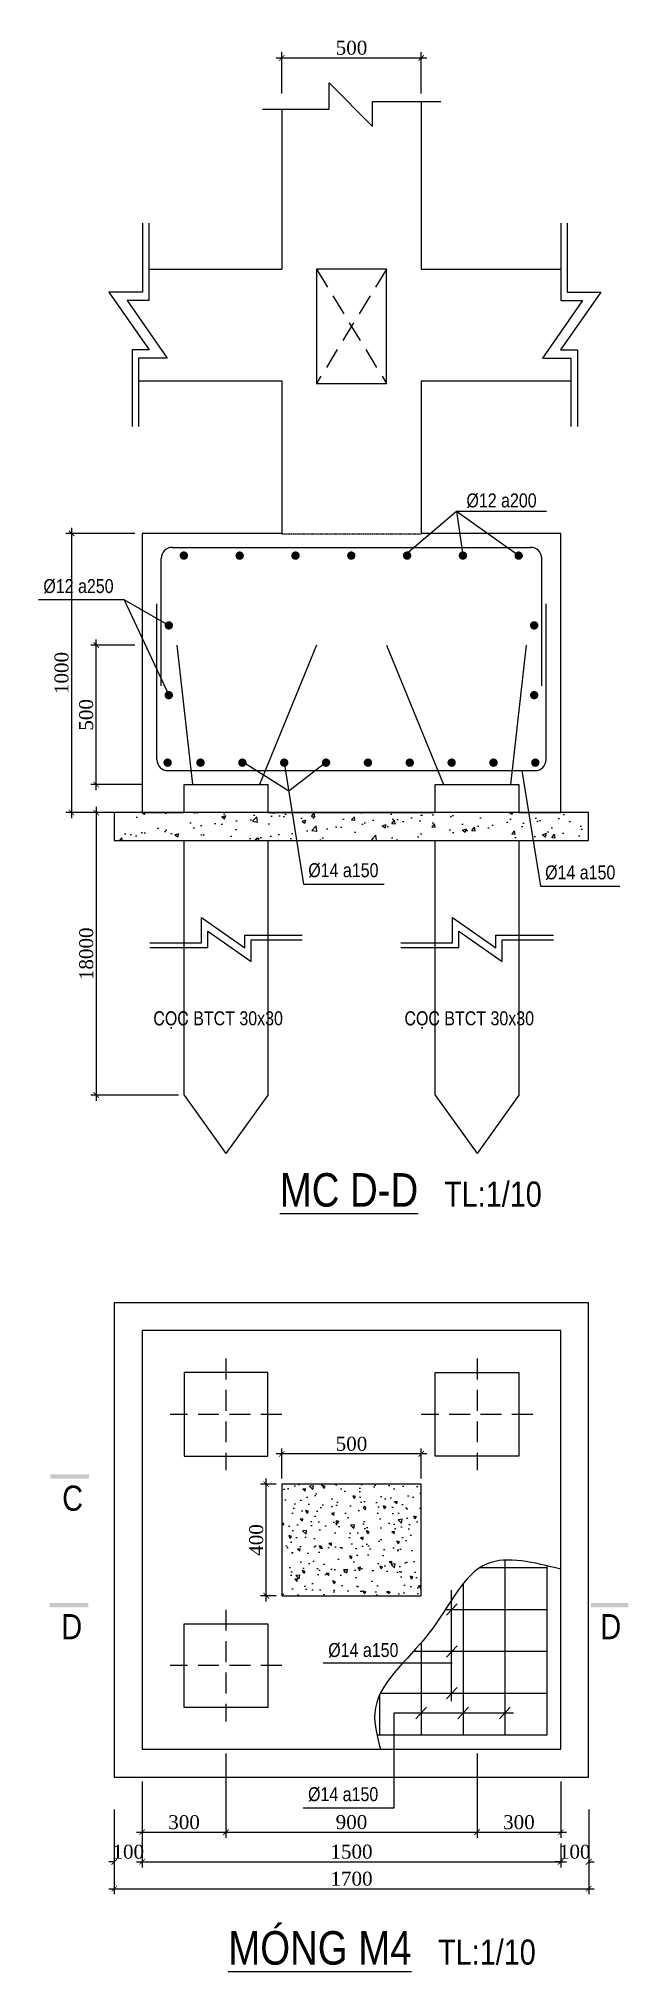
# Model space of a CAD drawing. Extents: x -28764 to 452005, y -12382 to 263221.
# Drawn here: x 152493 to 173627, y 191960 to 261215 of the extents above; entities that cross this region are included whole.
import ezdxf

# ---------------------------------------------------------------- set-up
doc = ezdxf.new("R2010")
doc.units = 0
doc.header["$MEASUREMENT"] = 0
doc.linetypes.add('CENTER2', pattern=[1.125, 0.75, -0.125, 0.125, -0.125])
doc.linetypes.add('HIDDEN', pattern=[0.375, 0.25, -0.125])
doc.layers.get('0').update_dxf_attribs({"linetype": 'CONTINUOUS'})
doc.layers.get('DEFPOINTS').update_dxf_attribs({"linetype": 'CONTINUOUS'})
for name, color, linetype in [('cot', 8, 'CONTINUOUS'), ('DUT', 7, 'CENTER2'), ('TEXT', 7, 'CONTINUOUS'), ('THEP', 6, 'CONTINUOUS'), ('TUONG', 7, 'CONTINUOUS')]:
    doc.layers.add(name, color=color, linetype=linetype)
doc.styles.add('DIM-NEW', font='')
doc.styles.add('T2', font='')
doc.styles.get('DIM-NEW').set_extended_font_data('VNI-Helve-Condense')
doc.styles.get('T2').set_extended_font_data('VNI-Times')
doc.dimstyles.new('TL10', dxfattribs={"dimtxt": 500, "dimasz": 200, "dimexe": 200, "dimexo": 200, "dimgap": 100, "dimtad": 1, "dimdec": 0, "dimlfac": 0.1, "dimzin": 0, "dimdsep": 46, "dimtxsty": 'T2', "dimblk": 'ARCHTICK', "dimcen": 250, "dimdle": 200, "dimclrd": 1, "dimclre": 1, "dimclrt": 2, "dimadec": 0, "dimazin": 0, "dimtfac": 1, "dimtdec": 0, "dimtix": 1, "dimtofl": 0, "dimtmove": 0, "dimatfit": 0, "dimldrblk": 'ARCHTICK', "dimfxl": 1, "dimtolj": 1, "dimtzin": 0, "dimlwd": -1, "dimlwe": -1, "dimarcsym": 0})

msp = doc.modelspace()

# ---------------------------------------------------------------- texts
at = {"layer": 'TEXT', "style": 'DIM-NEW'}
for s, p in [('%%25412 a200', (167823.6, 244418.3)), ('%%25412 a250', (152662.5, 241348.3)), ('%%25414 a150', (162156.2, 231168.5)), ('%%25414 a150', (170644.5, 231090.1)), ('COÏC BTCT 30x30', (156604.8, 225861.2)), ('COÏC BTCT 30x30', (165604.8, 225861.2)), ('%%25414 a150', (162871.4, 203224.6)), ('%%25414 a150', (162147.8, 198059.3))]:
    e = msp.add_text(s, height=500, dxfattribs=at)
    e.set_placement(p)
    e.dxf.unprotected_set("ltscale", 0)
for s, height, p in [('%%UMC D-D', 1200, (161134.8, 219362.1)), ('TL:1/10', 900, (167027.9, 219362.1)), ('%%UMOÙNG M4', 1200, (159290.3, 192200.4)), ('TL:1/10', 900, (166811.4, 192200.4))]:
    msp.add_text(s, height=height, dxfattribs=at).set_placement(p)
at = {"layer": 'TEXT', "ltscale": 10, "style": 'DIM-NEW'}
for s, p in [('C', (153338.1, 208466)), ('D', (153308.2, 203860.8)), ('D', (172626.1, 203860.8))]:
    msp.add_text(s, height=900, dxfattribs=at).set_placement(p)

# ---------------------------------------------------------------- blocks, each defined once
blk = doc.blocks.new('_ARCHTICK')
at = {"color": 0, "linetype": 'ByBlock', "const_width": 0.15}
blk.add_lwpolyline([(-0.5, -0.5), (0.5, 0.5)], dxfattribs=at)
blk = doc.blocks.new('*D190')
at = {"layer": 'DEFPOINTS', "color": 0, "transparency": 16777216}
for p in [(156135, 243484), (153672, 233484), (156135, 233484)]:
    blk.add_point(p, dxfattribs=at)
at = {"layer": 'TUONG', "color": 1, "transparency": 16777216}
for p, q in [((155935, 243484), (153472, 243484)), ((153672, 243684), (153672, 233284)), ((155935, 233484), (153472, 233484))]:
    blk.add_line(p, q, dxfattribs=at)
at = {"layer": 'TUONG', "color": 1, "transparency": 16777216, "xscale": 200, "yscale": 200, "zscale": 200}
for p, rotation in [((153672, 243484), 90), ((153672, 233484), 270)]:
    blk.add_blockref('_ARCHTICK', p, dxfattribs=dict(at, rotation=rotation))
at = {"layer": 'TUONG', "color": 2, "transparency": 16777216, "insert": (153316, 238484), "char_height": 500, "attachment_point": 5, "rotation": 90, "style": 'T2'}
blk.add_mtext('\\A1;1000', dxfattribs=at)
blk = doc.blocks.new('*D189')
at = {"layer": 'DEFPOINTS', "color": 0, "transparency": 16777216}
for p in [(156137, 233484), (154558, 223359), (157705, 223359)]:
    blk.add_point(p, dxfattribs=at)
at = {"layer": 'TUONG', "color": 1, "transparency": 16777216}
for p, q in [((155937, 233484), (154358, 233484)), ((154558, 233684), (154558, 223159)), ((157505, 223359), (154358, 223359))]:
    blk.add_line(p, q, dxfattribs=at)
at = {"layer": 'TUONG', "color": 1, "transparency": 16777216, "xscale": 200, "yscale": 200, "zscale": 200}
for p, rotation in [((154558, 233484), 90), ((154558, 223359), 270)]:
    blk.add_blockref('_ARCHTICK', p, dxfattribs=dict(at, rotation=rotation))
at = {"layer": 'TUONG', "color": 2, "transparency": 16777216, "insert": (154202, 228422), "char_height": 500, "attachment_point": 5, "rotation": 90, "style": 'T2'}
blk.add_mtext('\\A1;18000', dxfattribs=at)
blk = doc.blocks.new('*D188')
at = {"layer": 'DEFPOINTS', "color": 0, "transparency": 16777216}
for p in [(154558, 239484), (156142, 239484), (156405, 234484)]:
    blk.add_point(p, dxfattribs=at)
at = {"layer": 'TUONG', "color": 1, "transparency": 16777216}
for p, q in [((154558, 234284), (154558, 239684)), ((155942, 239484), (154358, 239484)), ((156205, 234484), (154358, 234484))]:
    blk.add_line(p, q, dxfattribs=at)
at = {"layer": 'TUONG', "color": 1, "transparency": 16777216, "xscale": 200, "yscale": 200, "zscale": 200}
for p, rotation in [((154558, 239484), 90), ((154558, 234484), 270)]:
    blk.add_blockref('_ARCHTICK', p, dxfattribs=dict(at, rotation=rotation))
at = {"layer": 'TUONG', "color": 2, "transparency": 16777216, "insert": (154198, 236984), "char_height": 500, "attachment_point": 5, "rotation": 90, "style": 'T2'}
blk.add_mtext('\\A1;500', dxfattribs=at)
blk = doc.blocks.new('*D187')
at = {"layer": 'DEFPOINTS', "color": 0, "transparency": 16777216}
for p in [(166205, 260526), (161205, 259048), (166205, 259048)]:
    blk.add_point(p, dxfattribs=at)
at = {"layer": 'TUONG', "color": 1, "transparency": 16777216}
for p, q in [((161005, 260526), (166405, 260526)), ((161205, 259248), (161205, 260726)), ((166205, 259248), (166205, 260726))]:
    blk.add_line(p, q, dxfattribs=at)
at = {"layer": 'TUONG', "color": 1, "transparency": 16777216, "xscale": 200, "yscale": 200, "zscale": 200, "rotation": 180}
blk.add_blockref('_ARCHTICK', (161205, 260526), dxfattribs=at)
at = {"layer": 'TUONG', "color": 1, "transparency": 16777216, "xscale": 200, "yscale": 200, "zscale": 200}
blk.add_blockref('_ARCHTICK', (166205, 260526), dxfattribs=at)
at = {"layer": 'TUONG', "color": 2, "transparency": 16777216, "insert": (163705, 260886), "char_height": 500, "attachment_point": 5, "style": 'T2'}
blk.add_mtext('\\A1;500', dxfattribs=at)
blk = doc.blocks.new('*D186')
at = {"layer": 'DEFPOINTS', "color": 0, "transparency": 16777216}
for p in [(161205, 210501), (161205, 209418), (166205, 209418)]:
    blk.add_point(p, dxfattribs=at)
at = {"layer": 'TUONG', "color": 1, "transparency": 16777216}
for p, q in [((161205, 209618), (161205, 210701)), ((166205, 209618), (166205, 210701)), ((166405, 210501), (161005, 210501))]:
    blk.add_line(p, q, dxfattribs=at)
at = {"layer": 'TUONG', "color": 1, "transparency": 16777216, "xscale": 200, "yscale": 200, "zscale": 200, "rotation": 180}
blk.add_blockref('_ARCHTICK', (161205, 210501), dxfattribs=at)
at = {"layer": 'TUONG', "color": 1, "transparency": 16777216, "xscale": 200, "yscale": 200, "zscale": 200}
blk.add_blockref('_ARCHTICK', (166205, 210501), dxfattribs=at)
at = {"layer": 'TUONG', "color": 2, "transparency": 16777216, "insert": (163705, 210861), "char_height": 500, "attachment_point": 5, "style": 'T2'}
blk.add_mtext('\\A1;500', dxfattribs=at)
blk = doc.blocks.new('*D185')
at = {"layer": 'DEFPOINTS', "color": 0, "transparency": 16777216}
for p in [(160649, 209418), (161205, 209418), (161205, 205418)]:
    blk.add_point(p, dxfattribs=at)
at = {"layer": 'TUONG', "color": 1, "transparency": 16777216}
for p, q in [((161005, 209418), (160449, 209418)), ((160649, 205218), (160649, 209618)), ((161005, 205418), (160449, 205418))]:
    blk.add_line(p, q, dxfattribs=at)
at = {"layer": 'TUONG', "color": 1, "transparency": 16777216, "xscale": 200, "yscale": 200, "zscale": 200}
for p, rotation in [((160649, 209418), 90), ((160649, 205418), 270)]:
    blk.add_blockref('_ARCHTICK', p, dxfattribs=dict(at, rotation=rotation))
at = {"layer": 'TUONG', "color": 2, "transparency": 16777216, "insert": (160293, 207418), "char_height": 500, "attachment_point": 5, "rotation": 90, "style": 'T2'}
blk.add_mtext('\\A1;400', dxfattribs=at)
blk = doc.blocks.new('*D184')
at = {"layer": 'DEFPOINTS', "color": 0, "transparency": 16777216}
for p in [(155205, 195887), (172205, 195887), (172205, 194922)]:
    blk.add_point(p, dxfattribs=at)
at = {"layer": 'TUONG', "color": 1, "transparency": 16777216}
for p, q in [((155205, 195687), (155205, 194722)), ((172205, 195687), (172205, 194722)), ((155005, 194922), (172405, 194922))]:
    blk.add_line(p, q, dxfattribs=at)
at = {"layer": 'TUONG', "color": 1, "transparency": 16777216, "xscale": 200, "yscale": 200, "zscale": 200, "rotation": 180}
blk.add_blockref('_ARCHTICK', (155205, 194922), dxfattribs=at)
at = {"layer": 'TUONG', "color": 1, "transparency": 16777216, "xscale": 200, "yscale": 200, "zscale": 200}
blk.add_blockref('_ARCHTICK', (172205, 194922), dxfattribs=at)
at = {"layer": 'TUONG', "color": 2, "transparency": 16777216, "insert": (163705, 195278), "char_height": 500, "attachment_point": 5, "style": 'T2'}
blk.add_mtext('\\A1;1700', dxfattribs=at)
blk = doc.blocks.new('*D183')
at = {"layer": 'DEFPOINTS', "color": 0, "transparency": 16777216}
for p in [(172205, 197962), (171205, 196747), (172205, 195887)]:
    blk.add_point(p, dxfattribs=at)
at = {"layer": 'TUONG', "color": 1, "transparency": 16777216}
for p, q in [((172205, 197762), (172205, 195687)), ((171205, 196547), (171205, 195687)), ((171205, 195887), (171005, 195887)), ((172205, 195887), (172405, 195887))]:
    blk.add_line(p, q, dxfattribs=at)
at = {"layer": 'TUONG', "color": 1, "transparency": 16777216, "xscale": 200, "yscale": 200, "zscale": 200}
blk.add_blockref('_ARCHTICK', (171205, 195887), dxfattribs=at)
at = {"layer": 'TUONG', "color": 1, "transparency": 16777216, "xscale": 200, "yscale": 200, "zscale": 200, "rotation": 180}
blk.add_blockref('_ARCHTICK', (172205, 195887), dxfattribs=at)
at = {"layer": 'TUONG', "color": 2, "transparency": 16777216, "insert": (171705, 196243), "char_height": 500, "attachment_point": 5, "style": 'T2'}
blk.add_mtext('\\A1;100', dxfattribs=at)
blk = doc.blocks.new('*D182')
at = {"layer": 'DEFPOINTS', "color": 0, "transparency": 16777216}
for p in [(156205, 198762), (171205, 196747), (171205, 195887)]:
    blk.add_point(p, dxfattribs=at)
at = {"layer": 'TUONG', "color": 1, "transparency": 16777216}
for p, q in [((156205, 198562), (156205, 195687)), ((171205, 196547), (171205, 195687)), ((156005, 195887), (171405, 195887))]:
    blk.add_line(p, q, dxfattribs=at)
at = {"layer": 'TUONG', "color": 1, "transparency": 16777216, "xscale": 200, "yscale": 200, "zscale": 200, "rotation": 180}
blk.add_blockref('_ARCHTICK', (156205, 195887), dxfattribs=at)
at = {"layer": 'TUONG', "color": 1, "transparency": 16777216, "xscale": 200, "yscale": 200, "zscale": 200}
blk.add_blockref('_ARCHTICK', (171205, 195887), dxfattribs=at)
at = {"layer": 'TUONG', "color": 2, "transparency": 16777216, "insert": (163705, 196247), "char_height": 500, "attachment_point": 5, "style": 'T2'}
blk.add_mtext('\\A1;1500', dxfattribs=at)
blk = doc.blocks.new('*D181')
at = {"layer": 'DEFPOINTS', "color": 0, "transparency": 16777216}
for p in [(156205, 198762), (155205, 197962), (156205, 195887)]:
    blk.add_point(p, dxfattribs=at)
at = {"layer": 'TUONG', "color": 1, "transparency": 16777216}
for p, q in [((156205, 198562), (156205, 195687)), ((155205, 197762), (155205, 195687)), ((155205, 195887), (155005, 195887)), ((156205, 195887), (156405, 195887))]:
    blk.add_line(p, q, dxfattribs=at)
at = {"layer": 'TUONG', "color": 1, "transparency": 16777216, "xscale": 200, "yscale": 200, "zscale": 200}
blk.add_blockref('_ARCHTICK', (155205, 195887), dxfattribs=at)
at = {"layer": 'TUONG', "color": 1, "transparency": 16777216, "xscale": 200, "yscale": 200, "zscale": 200, "rotation": 180}
blk.add_blockref('_ARCHTICK', (156205, 195887), dxfattribs=at)
at = {"layer": 'TUONG', "color": 2, "transparency": 16777216, "insert": (155705, 196243), "char_height": 500, "attachment_point": 5, "style": 'T2'}
blk.add_mtext('\\A1;100', dxfattribs=at)
blk = doc.blocks.new('*D180')
at = {"layer": 'DEFPOINTS', "color": 0, "transparency": 16777216}
for p in [(168205, 199962), (171205, 198962), (171205, 196947)]:
    blk.add_point(p, dxfattribs=at)
at = {"layer": 'TUONG', "color": 1, "transparency": 16777216}
for p, q in [((168205, 199762), (168205, 196747)), ((171205, 198762), (171205, 196747)), ((168005, 196947), (171405, 196947))]:
    blk.add_line(p, q, dxfattribs=at)
at = {"layer": 'TUONG', "color": 1, "transparency": 16777216, "xscale": 200, "yscale": 200, "zscale": 200, "rotation": 180}
blk.add_blockref('_ARCHTICK', (168205, 196947), dxfattribs=at)
at = {"layer": 'TUONG', "color": 1, "transparency": 16777216, "xscale": 200, "yscale": 200, "zscale": 200}
blk.add_blockref('_ARCHTICK', (171205, 196947), dxfattribs=at)
at = {"layer": 'TUONG', "color": 2, "transparency": 16777216, "insert": (169705, 197303), "char_height": 500, "attachment_point": 5, "style": 'T2'}
blk.add_mtext('\\A1;300', dxfattribs=at)
blk = doc.blocks.new('*D179')
at = {"layer": 'DEFPOINTS', "color": 0, "transparency": 16777216}
for p in [(159205, 199962), (168205, 199962), (168205, 196947)]:
    blk.add_point(p, dxfattribs=at)
at = {"layer": 'TUONG', "color": 1, "transparency": 16777216}
for p, q in [((159205, 199762), (159205, 196747)), ((168205, 199762), (168205, 196747)), ((159005, 196947), (168405, 196947))]:
    blk.add_line(p, q, dxfattribs=at)
at = {"layer": 'TUONG', "color": 1, "transparency": 16777216, "xscale": 200, "yscale": 200, "zscale": 200, "rotation": 180}
blk.add_blockref('_ARCHTICK', (159205, 196947), dxfattribs=at)
at = {"layer": 'TUONG', "color": 1, "transparency": 16777216, "xscale": 200, "yscale": 200, "zscale": 200}
blk.add_blockref('_ARCHTICK', (168205, 196947), dxfattribs=at)
at = {"layer": 'TUONG', "color": 2, "transparency": 16777216, "insert": (163705, 197306), "char_height": 500, "attachment_point": 5, "style": 'T2'}
blk.add_mtext('\\A1;900', dxfattribs=at)
blk = doc.blocks.new('*D178')
at = {"layer": 'DEFPOINTS', "color": 0, "transparency": 16777216}
for p in [(159205, 199962), (156205, 198962), (159205, 196947)]:
    blk.add_point(p, dxfattribs=at)
at = {"layer": 'TUONG', "color": 1, "transparency": 16777216}
for p, q in [((159205, 199762), (159205, 196747)), ((156205, 198762), (156205, 196747)), ((156005, 196947), (159405, 196947))]:
    blk.add_line(p, q, dxfattribs=at)
at = {"layer": 'TUONG', "color": 1, "transparency": 16777216, "xscale": 200, "yscale": 200, "zscale": 200, "rotation": 180}
blk.add_blockref('_ARCHTICK', (156205, 196947), dxfattribs=at)
at = {"layer": 'TUONG', "color": 1, "transparency": 16777216, "xscale": 200, "yscale": 200, "zscale": 200}
blk.add_blockref('_ARCHTICK', (159205, 196947), dxfattribs=at)
at = {"layer": 'TUONG', "color": 2, "transparency": 16777216, "insert": (157705, 197303), "char_height": 500, "attachment_point": 5, "style": 'T2'}
blk.add_mtext('\\A1;300', dxfattribs=at)

# ---------------------------------------------------------------- dimensions: what is measured, and where the dimension line sits
at = {"layer": 'TUONG'}
for base, p1, p2, picture, middle in [((166204.7, 260526.4), (161204.7, 259047.9), (166204.7, 259047.9), '*D187', (163704.7, 260886.4)), ((159204.7, 196947.4), (156204.7, 198961.8), (159204.7, 199961.8), '*D178', (157704.7, 197303.3)), ((156204.7, 195886.6), (155204.7, 197961.8), (156204.7, 198761.8), '*D181', (155704.7, 196242.5)), ((172204.7, 194921.6), (155204.7, 195886.6), (172204.7, 195886.6), '*D184', (163704.7, 195277.6))]:
    dim = msp.add_linear_dim(base=base, p1=p1, p2=p2, dimstyle='TL10', dxfattribs=at)
    dim.commit()
    dim.dimension.update_dxf_attribs({"geometry": picture, "text_midpoint": middle})
for base, p1, p2, angle, picture, middle in [((153672, 233484.5), (156134.6, 243484.5), (156134.6, 233484.5), 90, '*D190', (153316.1, 238484.5)), ((154558.3, 239484.5), (156404.7, 234484.5), (156142.4, 239484.5), 90, '*D188', (154198.3, 236984.5)), ((161204.7, 210500.7), (166204.7, 209418.5), (161204.7, 209418.5), 180, '*D186', (163704.7, 210860.7)), ((160648.6, 209418.5), (161204.7, 205418.5), (161204.7, 209418.5), 90, '*D185', (160292.6, 207418.5))]:
    dim = msp.add_linear_dim(base=base, p1=p1, p2=p2, angle=angle, dimstyle='TL10', dxfattribs=at)
    dim.commit()
    dim.dimension.update_dxf_attribs({"geometry": picture, "text_midpoint": middle})
dim = msp.add_linear_dim(base=(154558.3, 223359), p1=(156137.4, 233484.5), p2=(157704.7, 223359), angle=90, text='18000', dimstyle='TL10', override={"dimtmove": 1}, dxfattribs=at)
dim.commit()
dim.dimension.update_dxf_attribs({"geometry": '*D189', "text_midpoint": (154202.4, 228421.7)})
for base, p1, p2, picture, middle in [((168204.7, 196947.4), (159204.7, 199961.8), (168204.7, 199961.8), '*D179', (163704.7, 197306.3)), ((171204.7, 196947.4), (168204.7, 199961.8), (171204.7, 198961.8), '*D180', (169704.7, 197303.3)), ((171204.7, 195886.6), (156204.7, 198761.8), (171204.7, 196747.4), '*D182', (163704.7, 196246.6)), ((172204.7, 195886.6), (171204.7, 196747.4), (172204.7, 197961.8), '*D183', (171704.7, 196242.5))]:
    dim = msp.add_linear_dim(base=base, p1=p1, p2=p2, dimstyle='TL10', override={"dimtmove": 1}, dxfattribs=at)
    dim.commit()
    dim.dimension.update_dxf_attribs({"geometry": picture, "text_midpoint": middle})

# ---------------------------------------------------------------- hatches: boundary and pattern name
at = {"layer": 'TUONG'}
h = msp.add_hatch(dxfattribs=at)
h.set_pattern_fill('AR-CONC', color=9, scale=200, style=0)
h.set_pattern_definition([(50, (-908931, 432147.4), (1434.5204, -125.5043), [150, -1650]), (355, (-908931, 432147.4), (-277.5027, 1504.3843), [120, -1320]), (100.4514, (-908811.4, 432137), (1157.0188, 1378.879), [127.4804, -1402.2842]), (46.1842, (-908931, 432547.4), (2134.482, -331.038), [225, -2475]), (96.6356, (-908753, 432519.8), (1869.3254, 1948.2357), [191.2206, -2103.426]), (351.1842, (-908931, 432547.4), (1869.324, 1948.237), [180, -1980]), (21, (-908731, 432447.4), (1193.8141, -805.2378), [150, -1650]), (326, (-908731, 432447.4), (486.6307, 1450.3), [120, -1320]), (71.4514, (-908631.5, 432380.3), (1680.4453, 645.061), [127.4804, -1402.2842]), (37.5, (-908930.95, 432147.4), (24.3197, 665.7877), [0, -1304, 0, -1340, 0, -1325]), (7.5, (-908930.95, 432147.4), (526.13907, 788.82342), [0, -764, 0, -1274, 0, -505]), (327.5, (-909376.95, 432147.4), (1067.64487, -45.10974), [0, -500, 0, -1560, 0, -2070]), (317.5, (-909577, 432147.4), (1166.3723, 200.21), [0, -650, 0, -1036, 0, -1470])])
h.paths.add_polyline_path([(155204.7, 233484.5), (155204.7, 232484.5), (172204.7, 232484.5), (172204.7, 233484.5)])
h = msp.add_hatch(dxfattribs=at)
h.set_pattern_fill('AR-CONC', color=9, scale=150, angle=90, style=0)
h.set_pattern_definition([(140, (-1833.9, -699644), (94.1282, 1075.8903), [112.5, -1237.5]), (85, (-1833.9, -699644), (-1128.2882, -208.127), [90, -990]), (190.4514, (-1826, -699554.3), (-1034.1593, 867.7641), [95.6103, -1051.7132]), (136.1842, (-2133.9, -699644), (248.2785, 1600.8616), [168.75, -1856.25]), (186.6356, (-2113.2, -699510.6), (-1461.1768, 1401.994), [143.4154, -1577.5695]), (81.1842, (-2133.9, -699644), (-1461.178, 1401.993), [135, -1485]), (111, (-2058.9, -699494), (603.9283, 895.3606), [112.5, -1237.5]), (56, (-2058.9, -699494), (-1087.7251, 364.973), [90, -990]), (161.4514, (-2008.6, -699419.4), (-483.7957, 1260.334), [95.6103, -1051.7132]), (127.5, (-1833.9, -699643.98), (-499.34078, 18.23978), [0, -978, 0, -1005, 0, -993.75]), (97.5, (-1833.9, -699644), (-591.61757, 394.6043), [0, -573, 0, -955.5, 0, -378.75]), (57.5, (-1833.9, -699978.48), (33.8323, 800.73365), [0, -375, 0, -1170, 0, -1552.5]), (47.5, (-1833.9, -700128.5), (-150.1575, 874.77925), [0, -487.5, 0, -777, 0, -1102.5])])
h.paths.add_polyline_path([(161204.7, 209418.5), (161204.7, 205418.5), (166204.7, 205418.5), (166204.7, 209418.5)])

# ---------------------------------------------------------------- linework, layer by layer
at = {"layer": 'cot', "lineweight": -2, "ltscale": 10}
for p, q in [((165637, 242735.1), (167467.9, 244286.5)), ((167467.9, 244286.5), (170698.2, 244286.5)), ((167467.9, 244286.5), (169697.3, 242690.5)), ((167467.9, 244286.5), (167697.3, 242690.5)), ((155557, 241102), (152493.2, 241102)), ((155557, 241102), (157153, 237690.5)), ((157153, 240190.5), (155557, 241102)), ((159868.4, 235261.8), (161454.4, 234264.2)), ((161294, 235271.1), (161986.8, 230922.2)), ((161454.4, 234264.2), (162726.1, 235239.1)), ((169805.6, 234984.5), (170475.1, 230843.8)), ((161986.8, 230922.2), (164880.1, 230922.2)), ((170475.1, 230843.8), (173327.7, 230843.8)), ((167493.3, 205130.4), (167108.5, 204719.1)), ((167295, 201647.4), (167295, 205616.8)), ((167493.3, 203630.4), (167108.5, 203219.1)), ((162693.6, 203013.6), (167308.9, 203013.6)), ((167493.3, 202136.7), (167108.5, 201725.4)), ((165220.7, 201216.1), (165220.7, 197813)), ((169508.8, 201216.1), (165220.7, 201216.1)), ((166397.1, 201421.8), (166012.3, 201010.5)), ((167897.1, 201421.8), (167512.3, 201010.5)), ((169397.1, 201421.8), (169012.3, 201010.5)), ((165220.7, 197813), (161978.5, 197813))]:
    msp.add_line(p, q, dxfattribs=at)
at = {"layer": 'DUT', "linetype": 'HIDDEN', "ltscale": 3000}
for p, q in [((164954.7, 252955.6), (162454.7, 248860.8)), ((162454.7, 252955.6), (164954.7, 248860.8)), ((159204.7, 213918.5), (159204.7, 209918.5)), ((168204.7, 213918.5), (168204.7, 209918.5)), ((161204.7, 211918.5), (157204.7, 211918.5)), ((170204.7, 211918.5), (166204.7, 211918.5)), ((159204.7, 204918.5), (159204.7, 200918.5)), ((161204.7, 202918.5), (157204.7, 202918.5))]:
    msp.add_line(p, q, dxfattribs=at)
at = {"layer": 'DUT', "linetype": 'HIDDEN', "ltscale": 10}
msp.add_line((166204.7, 243455.6), (161204.7, 243455.6), dxfattribs=at)
at = {"layer": 'TEXT', "ltscale": 10}
for points in [[(154300.6, 209611.8), (154300.6, 209769.3), (152914.4, 209611.8), (152914.4, 209769.3)], [(154270.7, 205006.7), (154270.7, 205164.2), (152884.5, 205006.7), (152884.5, 205164.2)], [(173627.1, 205006.7), (173627.1, 205164.2), (172290.7, 205006.7), (172290.7, 205164.2)]]:
    msp.add_trace(points, dxfattribs=at)
at = {"layer": 'THEP', "ltscale": 10}
for p, q in [((156885.5, 238025.4), (156885.5, 242585.4)), ((157285.5, 242985.4), (170123.9, 242985.4)), ((170523.9, 238025.4), (170523.9, 242585.4)), ((156727.8, 235384.5), (156727.8, 240959.6)), ((170681.6, 235384.5), (170681.6, 240959.6)), ((157442.4, 239484.5), (158004.7, 234484.5)), ((162454.7, 239484.5), (160404.7, 234484.5)), ((164954.7, 239484.5), (167004.7, 234484.5)), ((169967, 239484.5), (169404.7, 234484.5)), ((157127.8, 234984.5), (170281.6, 234984.5)), ((170704.7, 206418.5), (168297, 206418.5)), ((169204.7, 206696), (169204.7, 200418.5)), ((170704.7, 206494.5), (170704.7, 200418.5)), ((167704.7, 205850.8), (167704.7, 200418.5)), ((170704.7, 204918.5), (167061, 204918.5)), ((166204.7, 203740.7), (166204.7, 200418.5)), ((170704.7, 203418.5), (165918.3, 203418.5)), ((164704.7, 201847.3), (164704.7, 200418.5)), ((170704.7, 201918.5), (164738.3, 201918.5)), ((170704.7, 200418.5), (164620.1, 200418.5))]:
    msp.add_line(p, q, dxfattribs=at)
at = {"layer": 'THEP', "const_width": 150}
for points in [[(157697.3, 242615.5, 1), (157697.3, 242765.5, 1)], [(159697.3, 242615.5, 1), (159697.3, 242765.5, 1)], [(161697.3, 242615.5, 1), (161697.3, 242765.5, 1)], [(163697.3, 242615.5, 1), (163697.3, 242765.5, 1)], [(165697.3, 242615.5, 1), (165697.3, 242765.5, 1)], [(167697.3, 242615.5, 1), (167697.3, 242765.5, 1)], [(169697.3, 242615.5, 1), (169697.3, 242765.5, 1)], [(157157.4, 240115.5, -1), (157157.4, 240265.5, -1)], [(170251.9, 240115.5, 1), (170251.9, 240265.5, 1)], [(157157.4, 237615.5, -1), (157157.4, 237765.5, -1)], [(170251.9, 237615.5, 1), (170251.9, 237765.5, 1)], [(157115.4, 235196.1, 1), (157115.4, 235346.1, 1)], [(158294, 235196.1, -1), (158294, 235346.1, -1)], [(159794, 235196.1, -1), (159794, 235346.1, -1)], [(161294, 235196.1, -1), (161294, 235346.1, -1)], [(162794, 235196.1, -1), (162794, 235346.1, -1)], [(164294, 235196.1, -1), (164294, 235346.1, -1)], [(165794, 235196.1, -1), (165794, 235346.1, -1)], [(167294, 235196.1, -1), (167294, 235346.1, -1)], [(168794, 235196.1, -1), (168794, 235346.1, -1)], [(170294, 235196.1, -1), (170294, 235346.1, -1)]]:
    msp.add_lwpolyline(points, format="xyb", close=True, dxfattribs=at)
at = {"layer": 'THEP', "ltscale": 10}
for centre, start, end in [((157285.5, 242585.4), 90, 180), ((170123.9, 242585.4), 0, 90), ((157127.8, 235384.5), 180, 270), ((170281.6, 235384.5), 270, 360)]:
    msp.add_arc(centre, 400, start, end, dxfattribs=at)
at = {"layer": 'TUONG'}
for p, q in [((161204.7, 258691.1), (161204.7, 252955.6)), ((166204.7, 258967.4), (166204.7, 252955.6)), ((156444.2, 252955.6), (161204.7, 252955.6)), ((166204.7, 252955.6), (171202.8, 252955.6)), ((169827, 252955.6), (171202.8, 252955.6)), ((169827, 252955.6), (171202.8, 252955.6)), ((156075.8, 248955.6), (161204.7, 248955.6)), ((161204.7, 248955.6), (161204.7, 243455.6)), ((166204.7, 248955.6), (171571.1, 248955.6)), ((166204.7, 248955.6), (166204.7, 243455.6)), ((171204.7, 233484.5), (171204.7, 243484.5)), ((157704.7, 223359), (159204.7, 221265.8)), ((160704.7, 223359), (159204.7, 221265.8)), ((166704.7, 223359), (168204.7, 221265.8)), ((169704.7, 223359), (168204.7, 221265.8))]:
    msp.add_line(p, q, dxfattribs=at)
for points in [[(160516, 258691.1), (162907.2, 258691.1), (162907.2, 259631), (164457.6, 258063.1), (164457.6, 258967.4), (166905.3, 258967.4)], [(156214.8, 254600.3), (156214.8, 252129.5), (155010.1, 252129.5), (156451.5, 250062.5), (155846.5, 250062.5), (155846.5, 247311.8)], [(156444.2, 254600.3), (156444.2, 251829.5), (155661, 251829.5), (157102.5, 249762.5), (156075.8, 249762.5), (156075.8, 247311.8)], [(171202.8, 254600.3), (171202.8, 251829.5), (171985.9, 251829.5), (170544.5, 249762.5), (171571.1, 249762.5), (171571.1, 247311.8)], [(171432.2, 254600.3), (171432.2, 252129.5), (172636.9, 252129.5), (171195.4, 250062.5), (171800.5, 250062.5), (171800.5, 247311.8)], [(161204.7, 243484.5), (156204.7, 243484.5), (156204.7, 233484.5), (157704.7, 233484.5)], [(169704.7, 233484.5), (171204.7, 233484.5), (171204.7, 243484.5), (166204.7, 243484.5)], [(157704.7, 233484.5), (157704.7, 234484.5), (160704.7, 234484.5), (160704.7, 233484.5)], [(166704.7, 233484.5), (166704.7, 234484.5), (169704.7, 234484.5), (169704.7, 233484.5)], [(160704.7, 233484.5), (166704.7, 233484.5)], [(157704.7, 223359), (157704.7, 232484.5)], [(160704.7, 232484.5), (160704.7, 223359)], [(166704.7, 223359), (166704.7, 232484.5)], [(169704.7, 232484.5), (169704.7, 223359)], [(156476, 228816.4), (158329.1, 228816.4), (158329.1, 229719.9), (159879.4, 228638.8), (159879.4, 229092.6), (161942.4, 229092.6)], [(156476, 228644.4), (158554.1, 228644.4), (158554.1, 229231.7), (160104.4, 228150.6), (160104.4, 228920.6), (161942.4, 228920.6)], [(165476, 228816.4), (167329.1, 228816.4), (167329.1, 229719.9), (168879.4, 228638.8), (168879.4, 229092.6), (170942.4, 229092.6)], [(165476, 228644.4), (167554.1, 228644.4), (167554.1, 229231.7), (169104.4, 228150.6), (169104.4, 228920.6), (170942.4, 228920.6)]]:
    msp.add_lwpolyline(points, dxfattribs=at)
for points in [[(162454.7, 248860.8), (164954.7, 248860.8), (164954.7, 252955.6), (162454.7, 252955.6)], [(155204.7, 198918.5), (172204.7, 198918.5), (172204.7, 215918.5), (155204.7, 215918.5)], [(156204.7, 199918.5), (171204.7, 199918.5), (171204.7, 214918.5), (156204.7, 214918.5)], [(157704.7, 210418.5), (160704.7, 210418.5), (160704.7, 213418.5), (157704.7, 213418.5)], [(169704.7, 210418.5), (166704.7, 210418.5), (166704.7, 213418.5), (169704.7, 213418.5)], [(166204.7, 205418.5), (166204.7, 209418.5), (161204.7, 209418.5), (161204.7, 205418.5)], [(157704.7, 204418.5), (160704.7, 204418.5), (160704.7, 201418.5), (157704.7, 201418.5)]]:
    msp.add_lwpolyline(points, close=True, dxfattribs=at)
at = {"layer": 'TUONG', "color": 9}
for points in [[(155204.7, 232484.5), (172204.7, 232484.5), (172204.7, 233484.5), (155204.7, 233484.5)], [(166204.7, 205418.5), (166204.7, 209418.5), (161204.7, 209418.5), (161204.7, 205418.5)]]:
    msp.add_lwpolyline(points, close=True, dxfattribs=at)
at = {"layer": 'TUONG'}
msp.add_spline([(171204.7, 206370.5), (168571.7, 206565.7), (166480.7, 204077.8), (164538, 201207.1), (164744.6, 199918.5)], degree=3, dxfattribs=at)

msp.set_redraw_order([(e.dxf.handle, doc.entitydb.next_handle()) for e in msp.query("TEXT MTEXT ATTDEF DIMENSION ARC_DIMENSION")])  # texts and dimensions are drawn at this point

doc.saveas('drawing.dxf')
